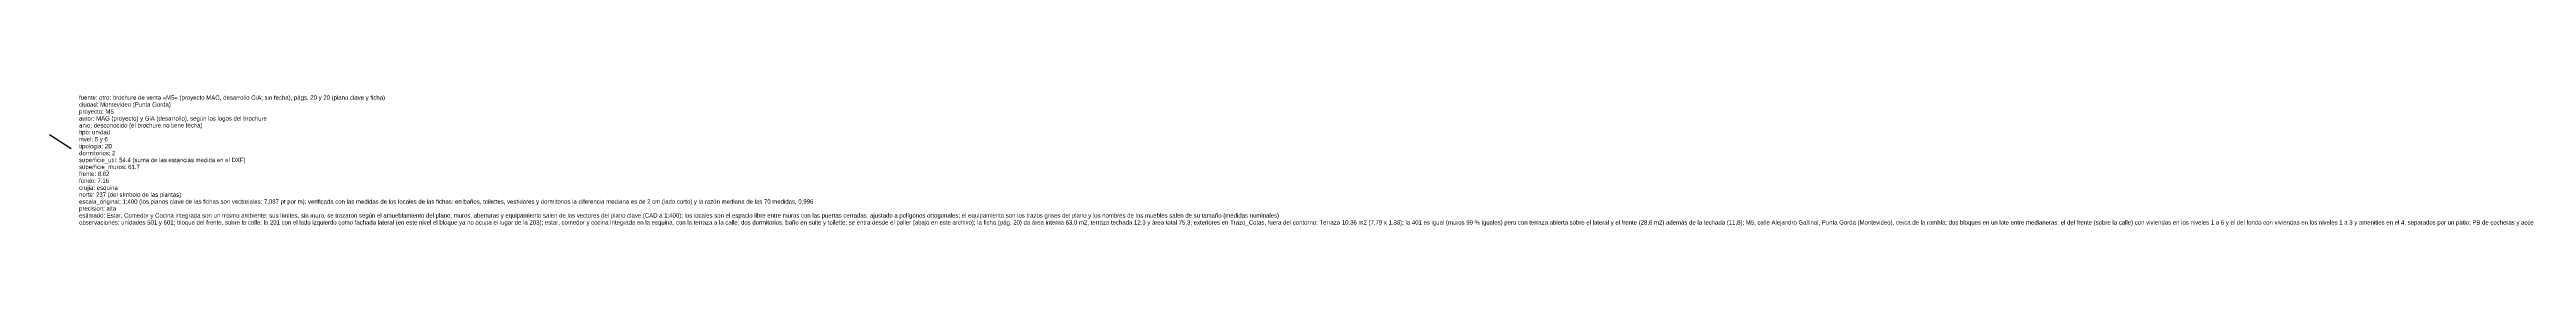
# Model space of a CAD drawing. Header units: metres. Extents: x 0 to 152, y 0 to 9.
# Drawn here: x 9.4 to 151.9, y 1.3 to 8.8 of the extents above; entities that cross this region are included whole.
import ezdxf

# ---------------------------------------------------------------- set-up
doc = ezdxf.new("R2010")
doc.units = ezdxf.units.M
doc.layers.add('Trazo_Datos', color=7, linetype='Continuous')
doc.layers.add('Trazo_Norte', color=1, linetype='Continuous')

msp = doc.modelspace()

# ---------------------------------------------------------------- linework, layer by layer
at = {"layer": 'Trazo_Norte'}
msp.add_line((9.42, 6.57), (10.67, 5.75), dxfattribs=at)

# ---------------------------------------------------------------- texts
at = {"layer": 'Trazo_Datos'}
for s, p in [('fuente: otro: brochure de venta «M5» (proyecto MAG, desarrollo GiA; sin fecha), págs. 20 y 20 (plano clave y ficha)', (11.12, 8.57)), ('ciudad: Montevideo (Punta Gorda)', (11.12, 8.17)), ('autor: MAG (proyecto) y GiA (desarrollo), según los logos del brochure', (11.12, 7.37)), ('anio: desconocido (el brochure no tiene fecha)', (11.12, 6.97)), ('proyecto: M5', (11.12, 7.77)), ('tipo: unidad', (11.12, 6.57)), ('tipologia: 2D', (11.12, 5.77)), ('nivel: 5 y 6', (11.12, 6.17)), ('frente: 8.62', (11.12, 4.17)), ('dormitorios: 2', (11.12, 5.37)), ('superficie_util: 54.4 (suma de las estancias medida en el DXF)', (11.12, 4.97)), ('superficie_muros: 61.7', (11.12, 4.57)), ('fondo: 7.16', (11.12, 3.77)), ('crujia: esquina', (11.12, 3.37)), ('norte: 237 (del símbolo de las plantas)', (11.12, 2.97)), ('escala_original: 1:400 (los planos clave de las fichas son vectoriales: 7,087 pt por m); verificada con las medidas de los locales de las fichas: en baños, toilettes, vestidores y dormitorios la diferencia mediana es de 2 cm (lado corto) y la razón mediana de las 70 medidas, 0,996', (11.12, 2.57)), ('estimado: Estar, Comedor y Cocina integrada son un mismo ambiente: sus límites, sin muro, se trazaron según el amueblamiento del plano; muros, aberturas y equipamiento salen de los vectores del plano clave (CAD a 1:400); los locales son el espacio libre entre muros con las puertas cerradas, ajustado a polígonos ortogonales; el equipamiento son los trazos grises del plano y los nombres de los muebles salen de su tamaño (medidas nominales)', (11.12, 1.77)), ('observaciones: unidades 501 y 601; bloque del frente, sobre la calle: la 201 con el lado izquierdo como fachada lateral (en este nivel el bloque ya no ocupa el lugar de la 203); estar, comedor y cocina integrada en la esquina, con la terraza a la calle; dos dormitorios, baño en suite y toilette; se entra desde el palier (abajo en este archivo); la ficha (pág. 20) da área interna 63,0 m2, terraza techada 12,3 y área total 75,3; exteriores en Trazo_Cotas, fuera del contorno: Terraza 10.36 m2 (7.79 x 1.38); la 401 es igual (muros 99 % iguales) pero con terraza abierta sobre el lateral y el frente (28,6 m2) además de la techada (11,8); M5, calle Alejandro Gallinal, Punta Gorda (Montevideo), cerca de la rambla; dos bloques en un lote entre medianeras: el del frente (sobre la calle) con viviendas en los niveles 1 a 6 y el del fondo con viviendas en los niveles 1 a 3 y amenities en el 4, separados por un patio; PB de cocheras y acceso, y subsuelo de cocheras', (11.12, 1.37)), ('precision: alta', (11.12, 2.17))]:
    msp.add_text(s, height=0.25, dxfattribs=at).set_placement(p)

doc.saveas('drawing.dxf')
